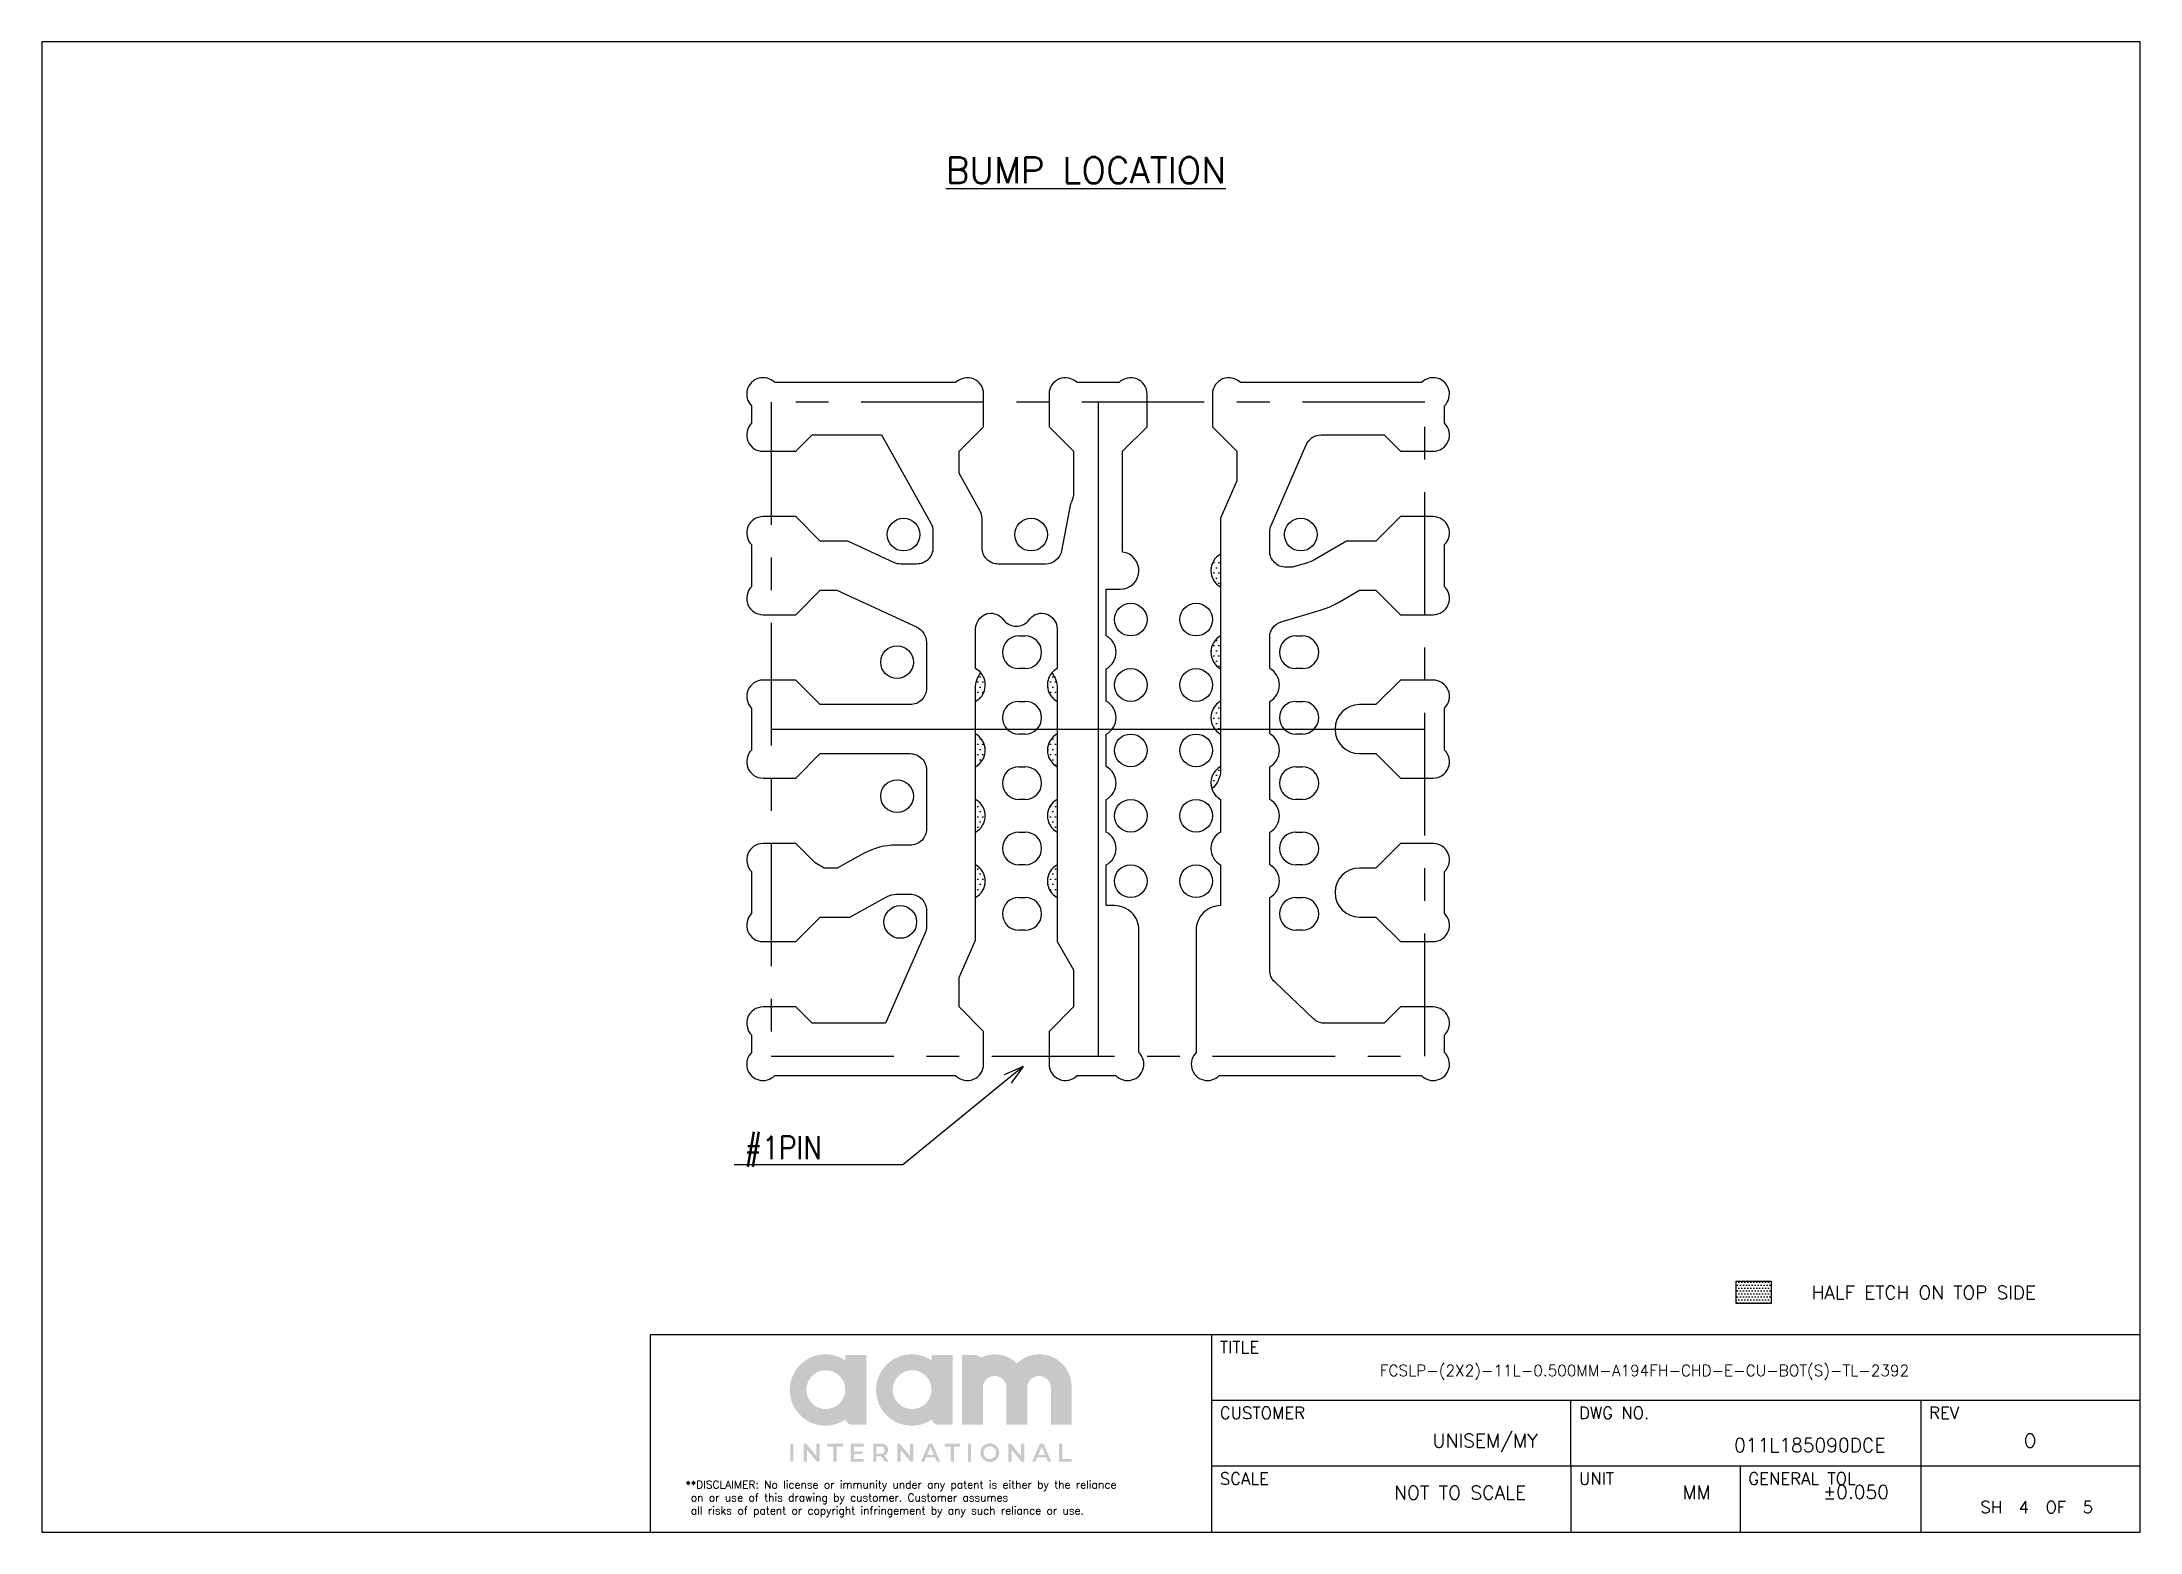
# Model space of a CAD drawing. Extents: x -105 to 405, y -68 to 126.
# Drawn here: x 380.81 to 387.23, y 121.76 to 126.32 of the extents above; entities that cross this region are included whole.
import ezdxf
from ezdxf.enums import TextEntityAlignment as Align

# ---------------------------------------------------------------- set-up
doc = ezdxf.new("R2010")
doc.units = 0
doc.linetypes.add('CENTER', pattern=[12, 7.5, -1.5, 1.5, -1.5])
doc.layers.get('0').update_dxf_attribs({"linetype": 'CONTINUOUS'})
for name, color, linetype in [('4', 7, 'CONTINUOUS'), ('4D', 4, 'CONTINUOUS'), ('TEMPLATE', 6, 'CONTINUOUS')]:
    doc.layers.add(name, color=color, linetype=linetype)
doc.styles.add('SIMPLEX', font='SIMPLEX')
doc.styles.get("Standard").update_dxf_attribs({"font": 'ROMANS', "bigfont": 'EXTFONT2'})

msp = doc.modelspace()

# ---------------------------------------------------------------- texts
at = {"layer": '4D', "color": 7, "insert": (384.005, 125.9288, -0.0044), "char_height": 0.08, "attachment_point": 5, "style": 'SIMPLEX'}
msp.add_mtext('\\A1;{\\LBUMP LOCATION}', dxfattribs=at)
at = {"layer": 'TEMPLATE', "color": 7, "style": 'SIMPLEX'}
for s, height, p in [('TITLE', 0.03687, (384.4149, 122.3099)), ('FCSLP-(2X2)-11L-0.500MM-A194FH-CHD-E-CU-BOT(S)-TL-2392', 0.034227, (384.9043, 122.2397, -0.0009)), ('CUSTOMER', 0.03687, (384.4149, 122.1088)), ('DWG NO.', 0.03687, (385.5135, 122.1088)), ('REV', 0.03687, (386.5848, 122.1088)), ('O', 0.0419, (386.874, 122.0215)), ('SCALE', 0.03687, (384.4149, 121.9077)), ('UNIT', 0.03687, (385.5135, 121.9077)), ('GENERAL TOL', 0.036868, (386.0318, 121.9077)), ('SH  4  OF  5', 0.036868, (386.7418, 121.8204))]:
    msp.add_text(s, height=height, dxfattribs=at).set_placement(p)
msp.add_text('UNISEM/MY', height=0.0419, dxfattribs=at).set_placement((385.3871, 122.0215), align=Align.RIGHT)
for s, height, p in [('011L185090DCE', 0.041896, (386.2197, 122.0076)), ('NOT TO SCALE', 0.041896, (385.15, 121.8623)), ('MM', 0.0419, (385.8734, 121.8633))]:
    msp.add_text(s, height=height, dxfattribs=at).set_placement(p, align=Align.CENTER)
msp.add_text('%%P0.050', height=0.04188, rotation=360, dxfattribs=at).set_placement((386.3613, 121.8641), align=Align.CENTER)
at = {"layer": 'TEMPLATE', "color": 7, "insert": (386.5684, 122.4955, -0.004), "char_height": 0.041268, "attachment_point": 5, "style": 'SIMPLEX'}
msp.add_mtext('\\A1;HALF ETCH ON TOP SIDE', dxfattribs=at)
at = {"layer": 'TEMPLATE', "color": 7, "insert": (382.7806, 121.9199), "char_height": 0.023816, "width": 3.123281, "attachment_point": 1, "style": 'SIMPLEX'}
msp.add_mtext('**DISCLAIMER: No license or immunity under any patent is either by the reliance \\P on or use of this drawing by customer. Customer assumes\\P all risks of patent or copyright infringement by any such reliance or use.', dxfattribs=at)

# ---------------------------------------------------------------- blocks, each defined once
blk = doc.blocks.new('COMP_LOGO')
at = {"layer": 'TEMPLATE'}
h = blk.add_hatch(color=15, dxfattribs=at)
h.dxf.hatch_style = 1
h.paths.add_polyline_path([(-5.48, 4.53), (-7.27, 4.53), (-7.27, 4.08, 1.889057), (-7.24, -0.94, 0.380764), (-6.69, -1.39), (-5.48, -1.39)])
h.paths.add_polyline_path([(-7.28, 1.59, -1), (-10.58, 1.59, -1)], flags=16)
h.paths.add_polyline_path([(1.86, 4.53), (0.07, 4.53), (0.07, 4.08, 1.889057), (0.1, -0.94, 0.380764), (0.65, -1.39), (1.86, -1.39)])
h.paths.add_polyline_path([(0.06, 1.59, -1), (-3.24, 1.59, -1)], flags=16)
h.paths.add_polyline_path([(4.25, 4.31, 0.127425), (3.82, 4.53), (2.66, 4.53), (2.66, -1.39), (4.43, -1.39), (4.43, 1.69, -1.057833), (6.43, 1.69), (6.43, -1.39), (8.2, -1.39), (8.2, 1.69, -1.055561), (10.21, 1.69), (10.21, -1.39), (11.98, -1.39), (11.98, 1.93, 0.652706), (7.32, 3.82, 0.324597)])
h = blk.add_hatch(color=7, dxfattribs=at)
h.dxf.hatch_style = 1
h.paths.add_polyline_path([(-11.96, -4.53), (-11.68, -4.53), (-11.68, -3.01), (-11.96, -3.01)])
h.paths.add_polyline_path([(-10.53, -3.53), (-9.69, -4.53), (-9.45, -4.53), (-9.45, -3.01), (-9.74, -3.01), (-9.74, -4.03), (-10.59, -3.01), (-10.81, -3.01), (-10.81, -4.53), (-10.53, -4.53)])
h.paths.add_polyline_path([(-8.29, -3.25), (-8.29, -4.53), (-8, -4.53), (-8, -3.25), (-7.48, -3.25), (-7.48, -3.01), (-8.79, -3.01), (-8.79, -3.25)])
h.paths.add_polyline_path([(-6.82, -3.01), (-6.82, -4.53), (-5.7, -4.53), (-5.7, -4.3), (-6.54, -4.3), (-6.54, -3.88), (-5.8, -3.88), (-5.8, -3.65), (-6.54, -3.65), (-6.54, -3.25), (-5.7, -3.25), (-5.7, -3.01)])
h.paths.add_polyline_path([(-4.9, -3.01), (-4.9, -4.53), (-4.63, -4.53), (-4.63, -4.08), (-4.22, -4.08), (-3.9, -4.53), (-3.59, -4.53), (-3.94, -4.03, 0.813597), (-4.16, -3.01)])
h.paths.add_polyline_path([(-4.63, -3.25), (-4.17, -3.25, -0.813374), (-4.17, -3.85), (-4.63, -3.85)], flags=16)
h.paths.add_polyline_path([(-2.85, -4.53), (-2.57, -4.53), (-2.57, -3.53), (-1.74, -4.53), (-1.5, -4.53), (-1.5, -3.01), (-1.78, -3.01), (-1.78, -4.03), (-2.63, -3.01), (-2.85, -3.01)])
h.paths.add_polyline_path([(-0.85, -4.53), (-0.56, -4.53), (-0.41, -4.18), (0.36, -4.18), (0.51, -4.53), (0.79, -4.53), (0.13, -3.01), (-0.18, -3.01)])
h.paths.add_polyline_path([(-0.03, -3.29), (0.26, -3.96), (-0.31, -3.96)], flags=16)
h.paths.add_polyline_path([(1.69, -3.25), (1.69, -4.53), (1.97, -4.53), (1.97, -3.25), (2.49, -3.25), (2.49, -3.01), (1.19, -3.01), (1.19, -3.25)])
h.paths.add_polyline_path([(3.15, -4.53), (3.43, -4.53), (3.43, -3.01), (3.15, -3.01)])
h.paths.add_polyline_path([(4.22, -3.77, 1), (5.82, -3.77, 1)])
h.paths.add_polyline_path([(5.56, -3.77, -1), (4.48, -3.77, -1)], flags=16)
h.paths.add_polyline_path([(6.81, -3.01), (6.59, -3.01), (6.59, -4.53), (6.87, -4.53), (6.87, -3.53), (7.7, -4.53), (7.95, -4.53), (7.95, -3.01), (7.66, -3.01), (7.66, -4.03)])
h.paths.add_polyline_path([(9.58, -3.01), (9.28, -3.01), (8.61, -4.53), (8.9, -4.53), (9.05, -4.18), (9.81, -4.18), (9.96, -4.53), (10.25, -4.53)])
h.paths.add_polyline_path([(9.43, -3.29), (9.72, -3.96), (9.14, -3.96)], flags=16)
h.paths.add_polyline_path([(10.91, -4.53), (11.98, -4.53), (11.98, -4.3), (11.18, -4.3), (11.18, -3.01), (10.91, -3.01)])
blk = doc.blocks.new('ES882_0OUNI3__AP_2320016')
at = {"color": 7, "linetype": 'CONTINUOUS'}
for p, q in [((0, 0), (-18.37, -15.06)), ((0, 0), (-2.88, -1.3)), ((0, 0), (-1.84, -2.57)), ((-18.37, -15.06), (-44.21, -15.06))]:
    blk.add_line(p, q, dxfattribs=at)
at = {"color": 7, "width": 0.857143}
blk.add_text('#1PIN', height=3.5, dxfattribs=at).set_placement((-42.61, -14.18))

# ---------------------------------------------------------------- hatches: boundary and pattern name
at = {"layer": '4'}
h = msp.add_hatch(dxfattribs=at)
h.set_pattern_fill('DOTS', color=256, scale=0.01)
h.set_pattern_definition([(0, (-126.1912, -89.361537), (0.0079375, 0.015875), [0, -0.015875])])
edge = h.paths.add_edge_path()
edge.add_line((384.4174, 124.4038), (384.4174, 124.5042))
edge.add_arc((384.4444, 124.454), 0.057, 118.27371, 241.72629)
edge = h.paths.add_edge_path()
edge.add_line((383.6674, 123.8042), (383.6674, 123.7038))
edge.add_arc((383.6404, 123.754), 0.057, 298.27224, 421.72776)
edge = h.paths.add_edge_path()
edge.add_line((383.6674, 124.2042), (383.6674, 124.1038))
edge.add_arc((383.6404, 124.154), 0.057, 298.27224, 421.72776)
edge = h.paths.add_edge_path()
edge.add_line((383.9174, 124.3038), (383.9174, 124.3444))
edge.add_arc((383.8424, 124.344), 0.075, 0.34741, 38.68829)
edge.add_arc((383.9444, 124.354), 0.057, 139.67639, 241.72621)
edge = h.paths.add_edge_path()
edge.add_line((383.9174, 123.9038), (383.9174, 124.0042))
edge.add_arc((383.9444, 123.954), 0.057, 118.27318, 241.72702)
edge = h.paths.add_edge_path()
edge.add_line((383.9174, 123.7038), (383.9174, 123.8042))
edge.add_arc((383.9444, 123.754), 0.057, 118.27278, 241.72743)
edge = h.paths.add_edge_path()
edge.add_line((383.9174, 124.1038), (383.9174, 124.2042))
edge.add_arc((383.9444, 124.154), 0.057, 118.27359, 241.72662)
edge = h.paths.add_edge_path()
edge.add_arc((383.7424, 124.344), 0.075, 141.31052, 179.99879)
edge.add_line((383.6674, 124.344), (383.6674, 124.3038))
edge.add_arc((383.6404, 124.354), 0.057, 298.27224, 400.32217)
edge = h.paths.add_edge_path()
edge.add_line((383.6674, 124.0042), (383.6674, 123.9038))
edge.add_arc((383.6404, 123.954), 0.057, 298.27224, 421.72776)
edge = h.paths.add_edge_path()
edge.add_line((384.4174, 124.6538), (384.4174, 124.7542))
edge.add_arc((384.4444, 124.704), 0.057, 118.27371, 241.72629)
edge = h.paths.add_edge_path()
edge.add_line((384.4174, 124.2038), (384.4174, 124.3042))
edge.add_arc((384.4444, 124.254), 0.057, 118.27371, 241.72629)
edge = h.paths.add_edge_path()
edge.add_arc((384.3424, 124.094), 0.075, 309.63119, 360)
edge.add_line((384.4174, 124.094), (384.4174, 124.1042))
edge.add_arc((384.4444, 124.054), 0.057, 118.27371, 198.15701)
at = {"layer": 'TEMPLATE'}
h = msp.add_hatch(dxfattribs=at)
h.set_pattern_fill('DOTS', scale=0.144517)
h.set_pattern_definition([(0, (276.079609, 144.548155), (0.0045161644, 0.0090323288), [0, -0.0090323288])])
h.paths.add_polyline_path([(385.9947, 122.5304), (386.1014, 122.5304), (386.1014, 122.4615), (385.9947, 122.4615)])

# ---------------------------------------------------------------- linework, layer by layer
at = {"layer": '4', "color": 2, "linetype": 'CONTINUOUS'}
for p, q in [((383.7997, 124.504), (383.8197, 124.504)), ((384.6474, 124.504), (384.6674, 124.504)), ((383.8197, 124.404), (383.7997, 124.404)), ((384.6674, 124.404), (384.6474, 124.404)), ((383.7997, 124.304), (383.8197, 124.304)), ((384.6474, 124.304), (384.6674, 124.304)), ((383.8197, 124.204), (383.7997, 124.204)), ((384.6674, 124.204), (384.6474, 124.204)), ((383.7997, 124.104), (383.8197, 124.104)), ((384.6474, 124.104), (384.6674, 124.104)), ((383.8197, 124.004), (383.7997, 124.004)), ((384.6674, 124.004), (384.6474, 124.004)), ((383.7997, 123.904), (383.8197, 123.904)), ((384.6474, 123.904), (384.6674, 123.904)), ((383.8197, 123.804), (383.7997, 123.804)), ((384.6674, 123.804), (384.6474, 123.804)), ((383.7997, 123.704), (383.8197, 123.704)), ((384.6474, 123.704), (384.6674, 123.704)), ((383.8197, 123.604), (383.7997, 123.604)), ((384.6674, 123.604), (384.6474, 123.604))]:
    msp.add_line(p, q, dxfattribs=at)
at = {"layer": '4', "linetype": 'CONTINUOUS'}
for points in [[(383.7149, 124.5739, -0.222914), (383.7524, 124.554, 0.5), (383.8324, 124.554, -0.222914), (383.8699, 124.5739, -0.401454), (383.9174, 124.5237), (383.9174, 124.4042, 0.093662), (383.901, 124.3909, -0.168872), (383.9174, 124.3444), (383.9174, 123.569), (383.9674, 123.4824), (383.9674, 123.369), (383.8924, 123.294), (383.8924, 123.194, 0.671801), (383.9781, 123.159), (384.0967, 123.159, 1.010051), (384.1674, 123.2297), (384.1674, 123.604, 0.414214), (384.0924, 123.679), (384.0674, 123.679), (384.0674, 123.8038, 0.597614), (384.0674, 123.9042), (384.0674, 124.0038, 0.597614), (384.0674, 124.1042), (384.0674, 124.2038, 0.597614), (384.0674, 124.3042), (384.0674, 124.4038, 0.597614), (384.0674, 124.5042), (384.0674, 124.647), (384.1104, 124.647, 0.940246), (384.1174, 124.7606), (384.1174, 125.069), (384.1924, 125.144), (384.1924, 125.244, 0.671801), (384.1067, 125.279), (383.9781, 125.279, 0.671801), (383.8924, 125.244), (383.8924, 125.144), (383.9674, 125.069), (383.9674, 124.944, -0.12467), (383.9584, 124.9083), (383.9309, 124.7646, -0.359928), (383.8818, 124.724), (383.7374, 124.724, -0.414214), (383.6874, 124.774), (383.6874, 124.8635, 0.128042), (383.6811, 124.8878), (383.6174, 125.0018), (383.6174, 125.069), (383.6924, 125.144), (383.6924, 125.244, 0.671801), (383.6067, 125.279), (383.0531, 125.279, 1.010051), (382.9824, 125.2083), (382.9824, 125.1547, 0.671801), (383.0174, 125.069), (383.1174, 125.069), (383.1674, 125.119), (383.3801, 125.119), (383.5311, 124.8488, -0.128042), (383.5374, 124.8244), (383.5374, 124.774, -0.414214), (383.4874, 124.724), (383.4386, 124.724, -0.109048), (383.4175, 124.7286), (383.2767, 124.794), (383.1924, 124.794), (383.1174, 124.869), (383.0174, 124.869, 0.671801), (382.9824, 124.7833), (382.9824, 124.6547, 0.671801), (383.0174, 124.569), (383.1174, 124.569), (383.1924, 124.644), (383.2436, 124.644), (383.4885, 124.5304, -0.291977), (383.5174, 124.485), (383.5174, 124.344, -0.414214), (383.4674, 124.294), (383.1924, 124.294), (383.1174, 124.369), (383.0174, 124.369, 0.671801), (382.9824, 124.2833), (382.9824, 124.1547, 0.671801), (383.0174, 124.069), (383.1174, 124.069), (383.1924, 124.144), (383.4674, 124.144, -0.414214), (383.5174, 124.094), (383.5174, 123.914, -0.414214), (383.4674, 123.864), (383.4234, 123.864, 0.125985), (383.3273, 123.8394), (383.2445, 123.794), (383.204, 123.794), (383.1766, 123.8098), (383.1174, 123.869), (383.0174, 123.869, 0.671801), (382.9824, 123.7833), (382.9824, 123.6547, 0.671801), (383.0174, 123.569), (383.1174, 123.569), (383.1924, 123.644), (383.2829, 123.644), (383.3994, 123.7078, -0.125985), (383.4234, 123.714), (383.4674, 123.714, -0.414214), (383.5174, 123.664), (383.5174, 123.6156, -0.10331), (383.5132, 123.5956), (383.3924, 123.319), (383.1674, 123.319), (383.1174, 123.369), (383.0174, 123.369, 0.671801), (382.9824, 123.2833), (382.9824, 123.2297, 1.010051), (383.0531, 123.159), (383.6067, 123.159, 0.671801), (383.6924, 123.194), (383.6924, 123.294), (383.6174, 123.369), (383.6174, 123.4594), (383.6674, 123.5739), (383.6674, 124.344, -0.170431), (383.6839, 124.3909, 0.093673), (383.6674, 124.4042), (383.6674, 124.524, -0.399652)], [(384.4174, 124.1042, 0.363394), (384.3902, 124.0362, 0.192431), (384.4174, 124.0038), (384.4174, 123.9042, 0.597614), (384.4174, 123.8038), (384.4174, 123.679, 0.414214), (384.3424, 123.604), (384.3424, 123.2297, 1.010051), (384.4131, 123.159), (385.0317, 123.159, 1.010051), (385.1024, 123.2297), (385.1024, 123.2833, 0.671801), (385.0674, 123.369), (384.9674, 123.369), (384.9174, 123.319), (384.736, 123.319, -0.192502), (384.7015, 123.3328), (384.5829, 123.4456, -0.205339), (384.5674, 123.4819), (384.5674, 123.7038, 0.597614), (384.5674, 123.8042), (384.5674, 123.9038, 0.597614), (384.5674, 124.0042), (384.5674, 124.1038, 0.597614), (384.5674, 124.2042), (384.5674, 124.3038, 0.597614), (384.5674, 124.4042), (384.5674, 124.4993, -0.331091), (384.603, 124.5471), (384.7263, 124.5841, 0.012014), (384.7373, 124.5877, -0.028389), (384.7452, 124.5906, 0.038188), (384.7782, 124.6066), (384.8424, 124.644), (384.8924, 124.644), (384.9674, 124.569), (385.0674, 124.569, 0.671801), (385.1024, 124.6547), (385.1024, 124.7833, 0.671801), (385.0674, 124.869), (384.9674, 124.869), (384.8924, 124.794), (384.8019, 124.794), (384.7027, 124.7362, -0.059117), (384.6832, 124.7278), (384.6442, 124.7161, -0.072911), (384.6299, 124.714), (384.6174, 124.714, -0.414214), (384.5674, 124.764), (384.5674, 124.8223, -0.10331), (384.5716, 124.8424), (384.6793, 125.089, -0.298145), (384.7251, 125.119), (384.9174, 125.119), (384.9674, 125.069), (385.0674, 125.069, 0.671801), (385.1024, 125.1547), (385.1024, 125.2083, 1.010051), (385.0317, 125.279), (384.4781, 125.279, 0.671801), (384.3924, 125.244), (384.3924, 125.144), (384.4674, 125.069), (384.4674, 124.9786), (384.4174, 124.8641)], [(385.0674, 124.369), (384.9674, 124.369), (384.8924, 124.294), (384.8424, 124.294, 1), (384.8424, 124.144), (384.8924, 124.144), (384.9674, 124.069), (385.0674, 124.069, 0.671801), (385.1024, 124.1547), (385.1024, 124.2833, 0.671801)], [(385.0674, 123.869), (384.9674, 123.869), (384.8924, 123.794), (384.8424, 123.794, 1), (384.8424, 123.644), (384.8924, 123.644), (384.9674, 123.569), (385.0674, 123.569, 0.671801), (385.1024, 123.6547), (385.1024, 123.7833, 0.671801)]]:
    msp.add_lwpolyline(points, format="xyb", close=True, dxfattribs=at)
at = {"layer": '4'}
msp.add_lwpolyline([(384.4174, 124.1042), (384.4174, 124.094, -0.223384), (384.3902, 124.0362)], format="xyb", dxfattribs=at)
at = {"layer": '4', "color": 2, "linetype": 'CONTINUOUS'}
for centre in [(383.4474, 124.814), (383.8374, 124.814), (384.6624, 124.814), (384.1424, 124.554), (384.3424, 124.554), (383.4274, 124.424), (384.1424, 124.354), (384.3424, 124.354), (384.1424, 124.154), (384.3424, 124.154), (383.4274, 124.014), (384.1424, 123.954), (384.3424, 123.954), (384.1424, 123.754), (384.3424, 123.754), (383.4374, 123.629)]:
    msp.add_circle(centre, 0.05, dxfattribs=at)
at = {"layer": '4', "linetype": 'CONTINUOUS'}
for centre, start, end in [((384.4444, 124.704), 118.27371, 241.72629), ((384.4444, 124.454), 118.27371, 241.72629), ((383.6404, 124.354), 298.27224, 40.32217), ((383.9444, 124.354), 139.67639, 241.71939), ((384.4444, 124.254), 118.27371, 241.72629), ((383.6404, 124.154), 298.27224, 61.72776), ((383.9444, 124.154), 118.27535, 241.7236), ((383.6404, 123.954), 298.27224, 61.72776), ((383.9444, 123.954), 118.27745, 241.72149), ((383.6404, 123.754), 298.27224, 61.72776), ((383.9444, 123.754), 118.27956, 241.71939)]:
    msp.add_arc(centre, 0.057, start, end, dxfattribs=at)
at = {"layer": '4', "color": 2, "linetype": 'CONTINUOUS'}
for centre, start, end in [((383.7997, 124.454), 90, 270), ((383.8197, 124.454), 270, 90), ((384.6474, 124.454), 90, 270), ((384.6674, 124.454), 270, 90), ((383.7997, 124.254), 90, 270), ((383.8197, 124.254), 270, 90), ((384.6474, 124.254), 90, 270), ((384.6674, 124.254), 270, 90), ((383.7997, 124.054), 90, 270), ((383.8197, 124.054), 270, 90), ((384.6474, 124.054), 90, 270), ((384.6674, 124.054), 270, 90), ((383.7997, 123.854), 90, 270), ((383.8197, 123.854), 270, 90), ((384.6474, 123.854), 90, 270), ((384.6674, 123.854), 270, 90), ((383.7997, 123.654), 90, 270), ((383.8197, 123.654), 270, 90), ((384.6474, 123.654), 90, 270), ((384.6674, 123.654), 270, 90)]:
    msp.add_arc(centre, 0.05, start, end, dxfattribs=at)
at = {"layer": '4D', "linetype": 'CENTER'}
for p, q in [((384.0424, 125.219), (384.0424, 123.219)), ((383.0424, 124.219), (385.0424, 124.219))]:
    msp.add_line(p, q, dxfattribs=at)
at = {"layer": '4D', "color": 2, "linetype": 'CENTER', "ltscale": 0.05}
msp.add_lwpolyline([(385.0424, 125.219), (383.0424, 125.219), (383.0424, 123.219), (385.0424, 123.219)], close=True, dxfattribs=at)
at = {"layer": 'TEMPLATE'}
for p, q in [((387.23, 122.3661), (382.6717, 122.3661)), ((387.23, 122.165), (384.3898, 122.165)), ((385.4884, 121.9639), (385.4884, 122.165)), ((387.23, 121.9639), (384.3898, 121.9639)), ((386.0066, 121.9639), (386.0066, 121.7628))]:
    msp.add_line(p, q, dxfattribs=at)
msp.add_lwpolyline([(380.8115, 121.7628), (387.23, 121.7628), (387.23, 126.3211), (380.8115, 126.3211)], close=True, dxfattribs=at)
at = {"layer": 'TEMPLATE', "color": 7, "elevation": -0.004}
msp.add_lwpolyline([(385.9947, 122.5304), (386.1014, 122.5304), (386.1014, 122.4615), (385.9947, 122.4615)], close=True, dxfattribs=at)
at = {"layer": 'TEMPLATE'}
for points in [[(382.6717, 122.3661), (382.6717, 121.7628)], [(384.3898, 122.3661), (384.3898, 121.7628)], [(386.5597, 122.165), (386.5597, 121.7628)], [(385.4884, 121.9639), (385.4884, 121.7628)]]:
    msp.add_lwpolyline(points, dxfattribs=at)

# ---------------------------------------------------------------- block references
at = {"layer": '4D', "color": 7, "xscale": 0.02, "yscale": 0.02, "zscale": 0.02}
msp.add_blockref('ES882_0OUNI3__AP_2320016', (383.8129, 123.187), dxfattribs=at)
at = {"layer": 'TEMPLATE', "xscale": 0.03596808538736601, "yscale": 0.03596808538736601, "zscale": 0.03596808538736601}
msp.add_blockref('COMP_LOGO', (383.5307, 122.1412), dxfattribs=at)

msp.set_redraw_order([(e.dxf.handle, doc.entitydb.next_handle()) for e in msp.query("TEXT MTEXT ATTDEF DIMENSION ARC_DIMENSION")])  # texts and dimensions are drawn at this point

doc.saveas('drawing.dxf')
